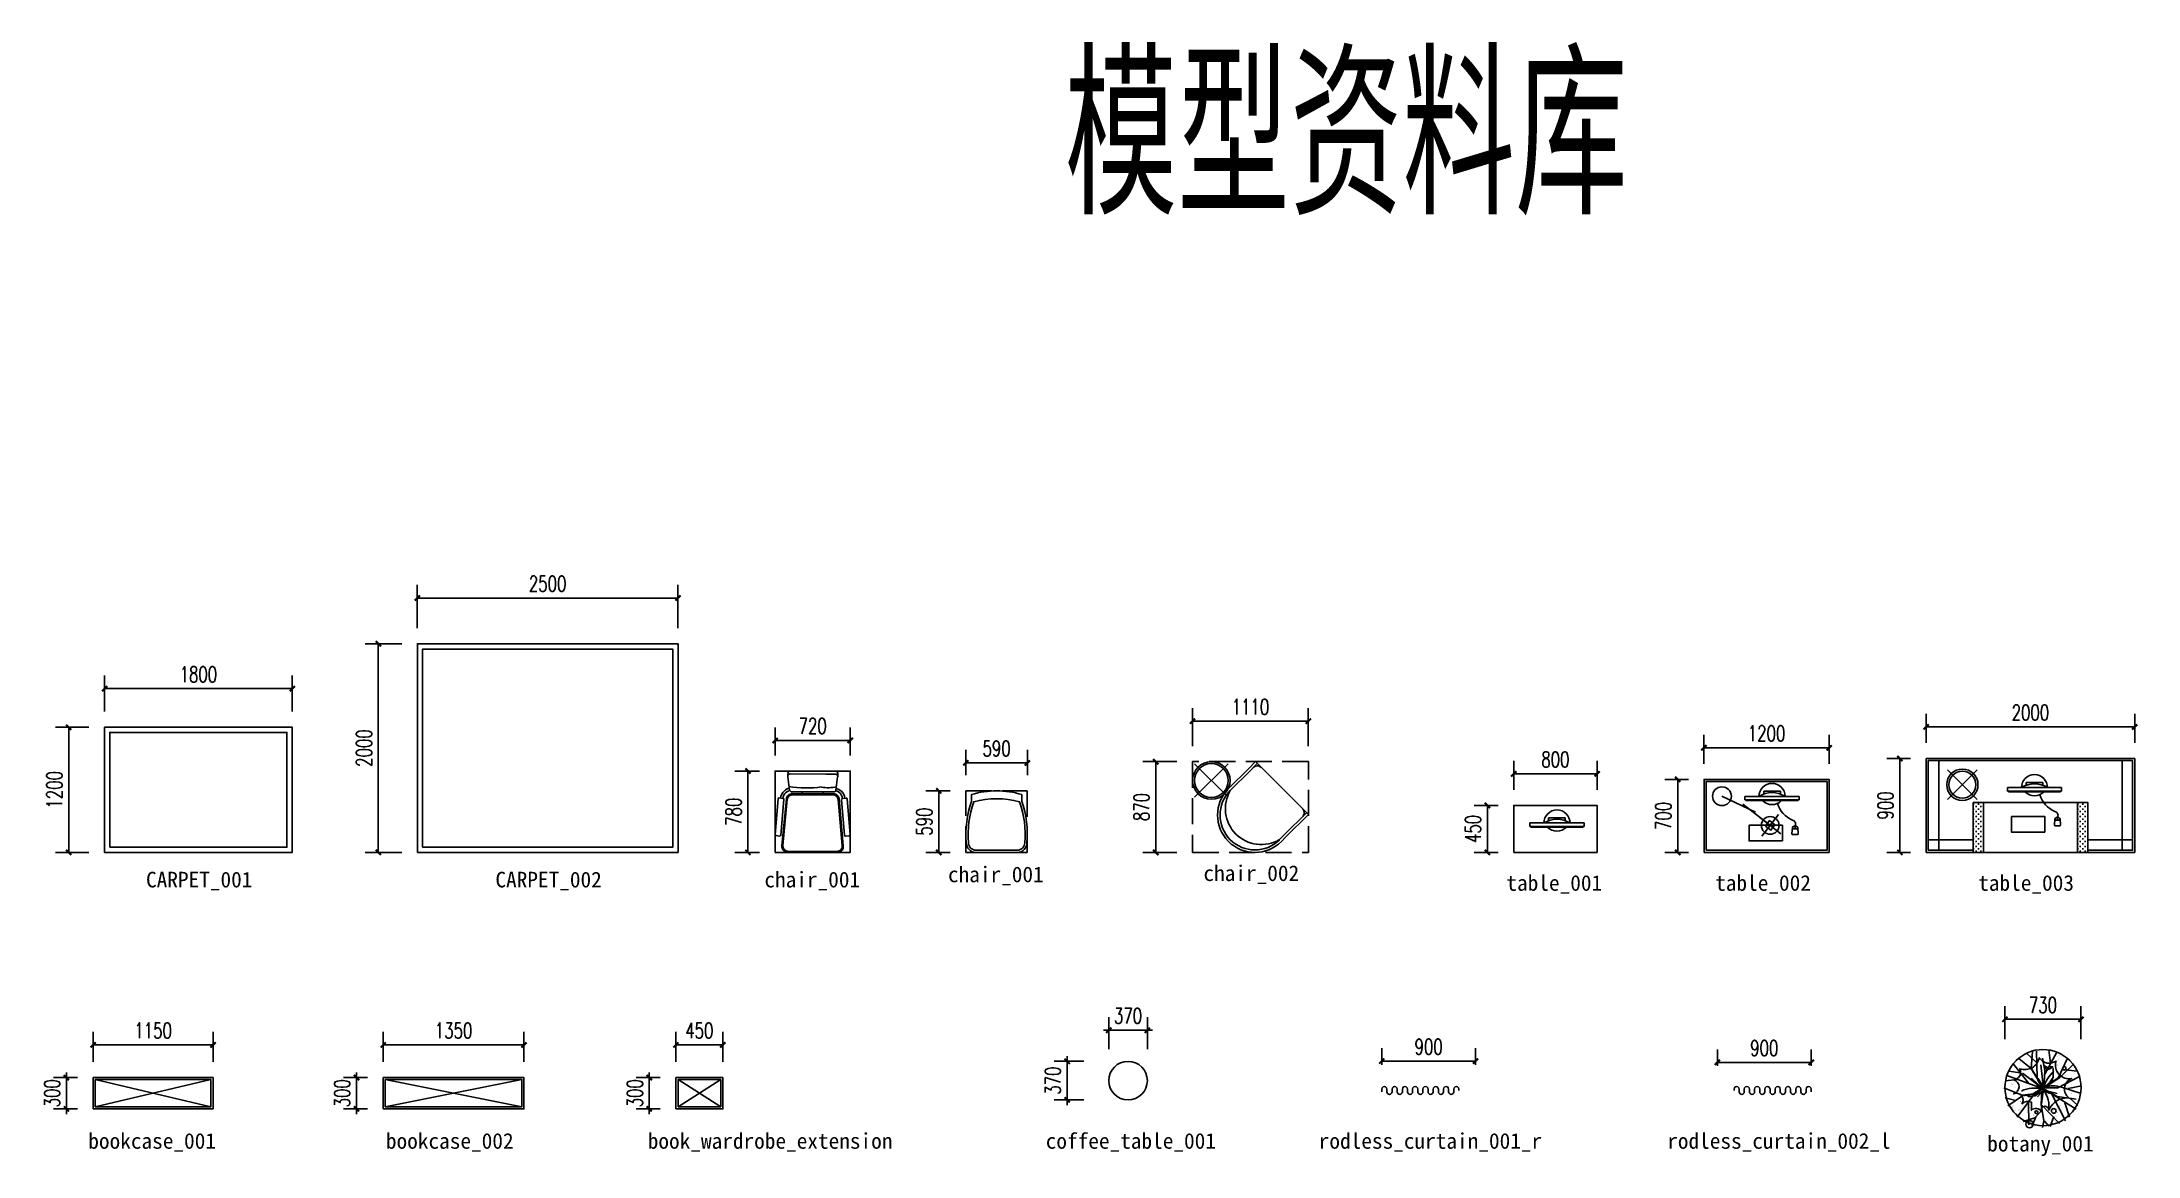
# Model space of a CAD drawing. Extents: x 23971 to 232415, y -48119 to 67869.
# Drawn here: x 81917 to 102022, y 40663 to 51344 of the extents above; entities that cross this region are included whole.
import ezdxf

# ---------------------------------------------------------------- set-up
doc = ezdxf.new("R2010")
doc.units = 0
doc.header["$LTSCALE"] = 1000
doc.header["$MEASUREMENT"] = 0
doc.linetypes.add('CONTINOUS', pattern=[0])
doc.linetypes.add('DASH', pattern=[0.35, 0.25, -0.1])
for name, color, linetype in [('DS-DRAPERY', 32, 'Continuous'), ('FF-PLANTS', 86, 'Continuous'), ('PM-家具', 146, 'Continuous'), ('PUB_DIM', 3, 'Continuous'), ('WALL', 9, 'Continuous')]:
    doc.layers.add(name, color=color, linetype=linetype)
doc.styles.add('_TCH_DIM_T3', font='SIMPLEX', dxfattribs={"width": 0.705882, "bigfont": 'GBCBIG'})
doc.styles.get("Standard").update_dxf_attribs({"font": 'gbenor.shx', "bigfont": 'gbcbig.shx'})
doc.dimstyles.new('_TCH_ARCH&&50', dxfattribs={"dimtxt": 148.75, "dimasz": 50, "dimexe": 125, "dimexo": 150, "dimgap": 63.125, "dimtad": 1, "dimdec": 0, "dimzin": 0, "dimdsep": 46, "dimtxsty": '_TCH_DIM_T3', "dimblk": 'ARCHTICK', "dimcen": 0.09, "dimclrt": 7, "dimazin": 2, "dimtfac": 1, "dimtdec": 0, "dimtix": 1, "dimtmove": 2, "dimatfit": 3, "dimfxl": 100, "dimtolj": 1, "dimtzin": 0, "dimarcsym": 0})

msp = doc.modelspace()

# ---------------------------------------------------------------- texts
at = {"attachment_point": 1}
for s, width, insert, char_height in [('模型资料库', 37919.75, (91727.2, 51188.1), 1500), ('{\\f@FangSong|b0|i0|c134|p49;chair_001}', 1434.402, (90607.6, 43438.2), 150), ('{\\f@FangSong|b0|i0|c134|p49;chair_002}', 1434.402, (93057.8, 43449.7), 150), ('{\\f@FangSong|b0|i0|c134|p49;CARPET_001}', 1434.402, (82915.9, 43388.4), 150), ('{\\f@FangSong|b0|i0|c134|p49;CARPET_002}', 1434.402, (86266.9, 43388.4), 150), ('{\\f@FangSong|b0|i0|c134|p49;chair_001}', 1434.402, (88846.7, 43388.4), 150), ('{\\f@FangSong|b0|i0|c134|p49;table_001}', 1434.402, (95964, 43356.1), 150), ('{\\f@FangSong|b0|i0|c134|p49;table_002}', 1434.402, (97966.2, 43356.1), 150), ('{\\f@FangSong|b0|i0|c134|p49;table_003}', 1434.402, (100489.3, 43356.1), 150), ('{\\f@FangSong|b0|i0|c134|p49;bookcase_001}', 1434.402, (82362.3, 40882.9), 150), ('{\\f@FangSong|b0|i0|c134|p49;bookcase_002}', 1434.402, (85216.9, 40882.9), 150), ('{\\f@FangSong|b0|i0|c134|p49;book_wardrobe_extension}', 1434.402, (87728.2, 40882.9), 150), ('{\\f@FangSong|b0|i0|c134|p49;coffee_table_001}', 1434.402, (91545.3, 40882.9), 150), ('{\\f@FangSong|b0|i0|c134|p49;rodless_curtain_001_r}', 1434.402, (94164, 40882.9), 150), ('{\\f@FangSong|b0|i0|c134|p49;rodless_curtain_002_l}', 1434.402, (97506.2, 40882.9), 150), ('{\\f@FangSong|b0|i0|c134|p49;botany_001}', 1434.402, (100575.5, 40856.7), 150)]:
    msp.add_mtext_dynamic_manual_height_columns(s, width=width, gutter_width=1750, heights=[0], dxfattribs=dict(at, insert=insert, char_height=char_height))

# ---------------------------------------------------------------- blocks, each defined once
blk = doc.blocks.new('B14-1')
for p, q in [((-933, 124), (-933, 148)), ((-837, 148), (-837, 100)), ((-741, 148), (-741, 100)), ((-645, 148), (-645, 100)), ((-549, 148), (-549, 100)), ((-453, 148), (-453, 100)), ((-357, 148), (-357, 100)), ((-261, 148), (-261, 100)), ((-165, 148), (-165, 100)), ((-69, 148), (-69, 100)), ((27, 148), (27, 100)), ((123, 148), (123, 100)), ((219, 148), (219, 100)), ((315, 148), (315, 100)), ((411, 148), (411, 100)), ((507, 148), (507, 100))]:
    blk.add_line(p, q)
blk.add_lwpolyline([(-933, 124, 0, 0, 0), (-1137, 124, 90, 0, 0), (-1245, 124, 0, 0, 0)], format="xyseb")
for centre, start, end in [((-885, 148), 360, 180.0002), ((-789, 100), 180, 360), ((-693, 148), 360, 180.0002), ((-597, 100), 180, 360), ((-501, 148), 360, 180.0002), ((-405, 100), 180, 360), ((-309, 148), 360, 180.0002), ((-213, 100), 180, 360), ((-117, 148), 360, 180.0002), ((-21, 100), 180, 0), ((75, 148), 0, 180.0002), ((171, 100), 180, 0), ((267, 148), 0, 180.0002), ((363, 100), 180, 0), ((459, 148), 0, 180.0002)]:
    blk.add_arc(centre, 48, start, end)
blk = doc.blocks.new('做成ACAD TuKuai0082')
at = {"color": 251, "linetype": 'Continuous'}
for p, q in [((-247, 87), (-510, 418)), ((-209, 343), (-416, 512)), ((-114, 448), (-284, 602)), ((-275, 382), (-275, 382)), ((-266, 394), (-266, 394)), ((-264, 383), (-264, 383)), ((-260, 396), (-260, 396)), ((-254, 382), (-254, 382)), ((-237, 417), (-237, 417)), ((-204, 348), (-185, 633)), ((-104, 177), (-113, 640)), ((3, 9), (-42, 406)), ((25, 307), (-11, 517)), ((26, 246), (231, 619)), ((126, 436), (93, 662)), ((233, 394), (233, 394)), ((239, 483), (239, 483)), ((242, 405), (242, 405)), ((244, 395), (244, 395)), ((245, 549), (245, 549)), ((247, 407), (247, 407)), ((253, 393), (253, 393)), ((258, 493), (258, 493)), ((259, 562), (259, 562)), ((259, 500), (259, 500)), ((261, 188), (407, 506)), ((270, 428), (270, 428)), ((277, 558), (277, 558)), ((283, 192), (504, 405)), ((316, 550), (316, 550)), ((335, 551), (335, 551)), ((338, 555), (338, 555)), ((-358, -110), (-670, 16)), ((-440, 153), (-652, 131)), ((-32, 7), (-624, 226)), ((-396, 269), (-586, 295)), ((-544, 78), (-544, 78)), ((-535, 89), (-535, 89)), ((-533, 78), (-533, 78)), ((-530, 91), (-530, 91)), ((-523, 77), (-523, 77)), ((-507, 112), (-507, 112)), ((-492, 31), (-492, 31)), ((-479, 19), (-479, 19)), ((6, -9), (-352, 266)), ((-222, 335), (-222, 335)), ((-210, 323), (-210, 323)), ((0, 0), (-209, 343)), ((-94, 159), (-204, 348)), ((-198, 178), (0, -8)), ((-192, 270), (-192, 270)), ((-188, 273), (-188, 273)), ((0, 0), (-143, -96)), ((-142, -79), (-32, 7)), ((-20, 6), (-135, -68)), ((-117, 46), (-20, 18)), ((-8, -4), (-95, 142)), ((2, 17), (-94, 159)), ((-93, 176), (8, 21)), ((-52, 1), (-52, 1)), ((-43, 12), (-43, 12)), ((-41, 1), (-41, 1)), ((-38, 14), (-38, 14)), ((-32, 0), (-32, 0)), ((-15, 35), (-15, 35)), ((-4, 0), (234, -136)), ((0, 0), (283, 192)), ((0, 0), (559, -352)), ((1, -3), (172, 122)), ((7, 4), (25, 307)), ((8, 21), (100, 93)), ((51, 14), (250, 12)), ((100, 93), (166, 187)), ((111, 81), (261, 188)), ((162, 162), (111, 81)), ((166, 187), (171, 352)), ((250, 12), (615, 209)), ((285, 347), (285, 347)), ((295, 31), (648, -81)), ((298, 335), (298, 335)), ((315, 282), (315, 282)), ((319, 284), (319, 284)), ((333, 326), (580, 299)), ((349, 306), (349, 306)), ((354, 279), (354, 279)), ((360, 243), (360, 243)), ((382, 27), (382, 27)), ((386, 269), (386, 269)), ((392, 314), (392, 314)), ((396, 26), (396, 26)), ((397, 327), (397, 327)), ((405, 330), (405, 330)), ((405, 37), (405, 37)), ((407, 327), (407, 327)), ((407, 326), (407, 326)), ((407, 27), (407, 27)), ((410, 39), (410, 39)), ((417, 25), (417, 25)), ((420, 110), (420, 110)), ((425, 1), (650, 49)), ((429, 121), (429, 121)), ((430, 348), (430, 348)), ((432, 110), (432, 110)), ((433, 60), (433, 60)), ((435, 123), (435, 123)), ((441, 109), (441, 109)), ((458, 144), (458, 144)), ((473, 63), (473, 63)), ((485, 51), (485, 51)), ((507, 0), (507, 0)), ((-488, -195), (-647, -154)), ((-352, -122), (-603, -295)), ((-539, -318), (-539, -318)), ((-530, -306), (-530, -306)), ((-527, -317), (-527, -317)), ((-524, -304), (-524, -304)), ((-518, -318), (-518, -318)), ((-501, -283), (-501, -283)), ((-462, -34), (-462, -34)), ((-458, -32), (-458, -32)), ((-135, -68), (-446, -484)), ((-414, -353), (-414, -353)), ((-408, -351), (-408, -351)), ((-405, -224), (-405, -224)), ((-396, -213), (-396, -213)), ((-394, -223), (-394, -223)), ((-391, -211), (-391, -211)), ((-386, -330), (-386, -330)), ((-384, -225), (-384, -225)), ((-368, -190), (-368, -190)), ((-164, -88), (-358, -110)), ((-353, -271), (-353, -271)), ((-143, -96), (-352, -122)), ((-340, -283), (-340, -283)), ((-323, -336), (-323, -336)), ((-319, -334), (-319, -334)), ((-289, -271), (-289, -271)), ((-281, -259), (-281, -259)), ((-278, -270), (-278, -270)), ((-275, -257), (-275, -257)), ((-269, -271), (-269, -271)), ((-252, -227), (-246, -615)), ((-252, -236), (-252, -236)), ((-237, -318), (-237, -318)), ((-225, -330), (-225, -330)), ((-146, -98), (-146, -98)), ((-132, -85), (-132, -85)), ((-119, -97), (-119, -97)), ((-118, -127), (-118, -127)), ((-109, -64), (-109, -64)), ((-100, -97), (-100, -97)), ((6, -25), (-99, -140)), ((-23, -43), (-37, -268)), ((-37, -268), (12, -551)), ((-33, -278), (279, -594)), ((1, -5), (-31, -257)), ((2, -33), (-30, -194)), ((0, -46), (0, -46)), ((9, -28), (239, -84)), ((11, -32), (109, -82)), ((13, -58), (13, -58)), ((30, -111), (30, -111)), ((34, -109), (34, -109)), ((144, -94), (379, -548)), ((197, -356), (197, -356)), ((234, -136), (563, -178)), ((245, -337), (245, -337)), ((260, -353), (260, -353)), ((264, -309), (264, -309)), ((265, -309), (265, -309)), ((275, -310), (275, -310)), ((278, -295), (278, -295)), ((284, -302), (284, -302)), ((298, -289), (298, -289)), ((319, -316), (319, -316)), ((322, -353), (322, -353)), ((366, -242), (446, -488)), ((448, -21), (448, -21)), ((450, -161), (588, -290)), ((461, -33), (461, -33)), ((478, -86), (478, -86)), ((482, -84), (482, -84)), ((503, -2), (503, -2)), ((-486, -365), (-486, -365)), ((-474, -377), (-474, -377)), ((-456, -430), (-456, -430)), ((-452, -427), (-452, -427)), ((-423, -364), (-423, -364)), ((-412, -363), (-412, -363)), ((-402, -365), (-402, -365)), ((-129, -492), (-342, -560)), ((-223, -579), (-223, -579)), ((-215, -568), (-215, -568)), ((-212, -578), (-212, -578)), ((-209, -566), (-209, -566)), ((-207, -383), (-207, -383)), ((-203, -380), (-203, -380)), ((-203, -580), (-203, -580)), ((-128, -482), (-191, -632)), ((-186, -545), (-186, -545)), ((-175, -448), (-175, -448)), ((-171, -626), (-171, -626)), ((-168, -458), (-168, -458)), ((-160, -435), (-160, -435)), ((-159, -459), (-159, -459)), ((-158, -638), (-158, -638)), ((-150, -451), (-150, -451)), ((-141, -691), (-141, -691)), ((-137, -689), (-137, -689)), ((-26, -367), (-128, -482)), ((-114, -465), (-114, -465)), ((12, -551), (-12, -660)), ((23, -557), (94, -639)), ((178, -475), (118, -645)), ((167, -376), (167, -376)), ((179, -411), (179, -411)), ((191, -401), (191, -401)), ((200, -402), (200, -402)), ((208, -372), (208, -372)), ((223, -358), (223, -358)), ((223, -469), (223, -469)), ((240, -414), (240, -414)), ((245, -408), (245, -408)), ((256, -372), (256, -372)), ((275, -372), (275, -372))]:
    blk.add_line(p, q, dxfattribs=at)
at = {"linetype": 'Continuous'}
blk.add_lwpolyline([(-503, 150, 0.528604), (-400, 340, 0.461323), (-69, 526, 0.422537), (218, 469, 0.562131), (485, 172, 0.60877), (442, -160, 0.325172), (96, -361, 1.146579), (-33, -394, 0.504788), (-202, -368, -0.001062), (-203, -228, 0.292797), (-363, -257, 0.752364), (-506, -89, 0.768627), (-503, 150)], format="xyb", dxfattribs=at)
at = {"color": 251, "linetype": 'Continuous'}
for points in [[(137, 349), (67, 323), (29, 366), (32, 383), (50, 374), (86, 354), (95, 372), (109, 374), (158, 372)], [(-216, -134), (-136, -124), (-51, -60), (-123, -53), (-186, -97), (-284, -104), (-253, -134)]]:
    blk.add_lwpolyline(points, close=True, dxfattribs=at)
for points in [[(-373, -43, -0.22602), (-8, -19)], [(6, -9, -0.289646), (268, 29, -0.01639)], [(11, -32, -0.197403), (92, -370, -0.078046)]]:
    blk.add_lwpolyline(points, format="xyb", dxfattribs=at)
at = {"linetype": 'Continuous'}
blk.add_circle((-5, 18), 649, dxfattribs=at)
at = {"color": 251, "linetype": 'Continuous'}
for centre, radius in [((359, 345), 30.4), ((178, -380), 39.7), ((-235, -606), 62.5), ((-117, -402), 25.1)]:
    blk.add_circle(centre, radius, dxfattribs=at)
blk.add_arc((585, -149), 603, 131.9348, 164.758, dxfattribs=at)
blk = doc.blocks.new('电脑组合')
at = {"layer": 'PM-家具', "color": 251}
for p, q in [((-23711, 55095), (-23711, 55129)), ((-23191, 55129), (-23711, 55129)), ((-23191, 55095), (-23711, 55095)), ((-23701, 55088), (-23701, 55095)), ((-23201, 55088), (-23701, 55088)), ((-23371, 55179), (-23531, 55179)), ((-23531, 55179), (-23531, 55151)), ((-23371, 55179), (-23371, 55151)), ((-23201, 55088), (-23201, 55095)), ((-23191, 55095), (-23191, 55129)), ((-23255, 54827), (-23260, 54772)), ((-23255, 54827), (-23260, 54772)), ((-23255, 54817), (-23204, 54817)), ((-23255, 54817), (-23204, 54817)), ((-23250, 54762), (-23210, 54762)), ((-23250, 54762), (-23210, 54762)), ((-23240, 54842), (-23220, 54842)), ((-23240, 54842), (-23220, 54842)), ((-23232, 54842), (-23232, 54847)), ((-23232, 54847), (-23227, 54847)), ((-23232, 54842), (-23232, 54847)), ((-23232, 54847), (-23227, 54847)), ((-23230, 54817), (-23230, 54842)), ((-23230, 54817), (-23230, 54842)), ((-23227, 54842), (-23227, 54847)), ((-23227, 54842), (-23227, 54847)), ((-23205, 54827), (-23200, 54772)), ((-23205, 54827), (-23200, 54772))]:
    blk.add_line(p, q, dxfattribs=at)
blk.add_lwpolyline([(-23351, 54702), (-23671, 54702), (-23671, 54852), (-23351, 54852)], close=True, dxfattribs=at)
for centre, radius, start, end in [((-23451, 55129), 125, 360, 180), ((-23451, 54924), 241, 58.7155, 121.2845), ((-23451, 55175), 125, 224.107, 315.893), ((-23150, 55138), 260, 197.0854, 245.9402), ((-23150, 55138), 260, 197.0854, 245.9402), ((-23262, 54864), 36.8, 331.9847, 80.9006), ((-23262, 54864), 36.8, 331.9847, 80.9006), ((-23250, 54772), 10, 180, 270), ((-23250, 54772), 10, 180, 270), ((-23240, 54827), 15, 90, 180), ((-23240, 54827), 15, 90, 180), ((-23220, 54827), 15, 0, 90), ((-23220, 54827), 15, 0, 90), ((-23210, 54772), 10, 270, 0), ((-23210, 54772), 10, 270, 0)]:
    blk.add_arc(centre, radius, start, end, dxfattribs=at)
blk = doc.blocks.new('电脑')
at = {"color": 251}
for p, q in [((-23442, 56957), (-23442, 56991)), ((-22922, 56991), (-23442, 56991)), ((-22922, 56957), (-23442, 56957)), ((-23432, 56950), (-23432, 56957)), ((-22932, 56950), (-23432, 56950)), ((-23102, 57041), (-23262, 57041)), ((-23262, 57041), (-23262, 57012)), ((-23102, 57041), (-23102, 57012)), ((-22932, 56950), (-22932, 56957)), ((-22922, 56957), (-22922, 56991))]:
    blk.add_line(p, q, dxfattribs=at)
for centre, radius, start, end in [((-23182, 56991), 125, 360, 180), ((-23182, 56785), 241, 58.7155, 121.2845), ((-23182, 57037), 125, 224.107, 315.893)]:
    blk.add_arc(centre, radius, start, end, dxfattribs=at)
blk = doc.blocks.new('desklamp')
at = {"color": 251}
for p, q in [((-1924464, -2101437), (-1924464, -2101793)), ((-1924481, -2101650), (-1924407, -2101998)), ((-1924285, -2101948), (-1924540, -2102002)), ((-1924385, -2102102), (-1924439, -2101848))]:
    blk.add_line(p, q, dxfattribs=at)
blk.add_lwpolyline([(-1924387, -2101937), (-1924451, -2101950), (-1924437, -2102014), (-1924374, -2102000)], close=True, dxfattribs=at)
for centre, radius in [((-1924464, -2101437), 90.3), ((-1924412, -2101975), 84.7)]:
    blk.add_circle(centre, radius, dxfattribs=at)
blk = doc.blocks.new('chair001')
at = {"layer": 'PM-家具', "lineweight": -3, "extrusion": (0, 0, -1)}
for p, q in [((-1663, 2217), (-1230, 2216)), ((-1669, 2034), (-1685, 2161)), ((-1663, 2189), (-1323, 2188)), ((-1647, 2017), (-1324, 2016)), ((-1548, 2017), (-1548, 1999)), ((-1346, 2016), (-1346, 1999)), ((-1324, 2016), (-1247, 2016)), ((-1323, 2188), (-1230, 2188)), ((-1226, 2033), (-1209, 2160)), ((-1779, 1951), (-1808, 1609)), ((-1768, 1960), (-1732, 1955)), ((-1724, 1944), (-1753, 1602)), ((-1700, 1951), (-1743, 1500)), ((-1250, 1999), (-1644, 2000)), ((-1195, 1950), (-1154, 1499)), ((-1171, 1942), (-1144, 1601)), ((-1127, 1958), (-1163, 1954)), ((-1116, 1949), (-1088, 1607)), ((-1800, 1598), (-1764, 1594)), ((-1688, 1437), (-1210, 1436)), ((-1097, 1596), (-1133, 1592))]:
    blk.add_line(p, q, dxfattribs=at)
at = {"layer": 'PM-家具', "color": 250, "lineweight": -3, "extrusion": (0, 0, -1)}
for p, q in [((-1691, 1946), (-1733, 1504)), ((-1254, 1989), (-1641, 1990)), ((-1204, 1945), (-1164, 1502)), ((-1683, 1447), (-1214, 1446))]:
    blk.add_line(p, q, dxfattribs=at)
at = {"layer": 'PM-家具', "lineweight": -3, "extrusion": (0, 0, -1), "flags": 128}
for points in [[(1673, 2052), (1691, 2046), (1707, 2036), (1722, 2024), (1735, 2010), (1745, 1994), (1752, 1977), (1756, 1958)], [(1667, 2030), (1682, 2025), (1695, 2018), (1707, 2008), (1717, 1997), (1725, 1984), (1730, 1970), (1733, 1955)], [(1663, 2189), (1667, 2189), (1671, 2188), (1675, 2186), (1678, 2183), (1681, 2180), (1683, 2177), (1685, 2173), (1686, 2169), (1686, 2165), (1685, 2161)], [(1669, 2034), (1667, 2030), (1665, 2026), (1662, 2023), (1659, 2021), (1655, 2019), (1651, 2017), (1647, 2017)], [(1247, 2016), (1243, 2016), (1239, 2018), (1235, 2020), (1232, 2022), (1229, 2025), (1227, 2029), (1226, 2033)], [(1209, 2160), (1208, 2164), (1208, 2168), (1209, 2172), (1210, 2176), (1213, 2179), (1215, 2182), (1219, 2185), (1222, 2187), (1226, 2188), (1230, 2188)], [(1161, 1954), (1165, 1968), (1170, 1983), (1178, 1996), (1188, 2007), (1200, 2017), (1213, 2024), (1227, 2029)], [(1644, 2000), (1654, 1999), (1664, 1996), (1673, 1992), (1681, 1986), (1688, 1978), (1694, 1970), (1698, 1961), (1700, 1951)], [(1195, 1950), (1197, 1959), (1201, 1969), (1206, 1977), (1213, 1985), (1221, 1991), (1230, 1995), (1240, 1998), (1250, 1999)], [(1743, 1500), (1744, 1490), (1742, 1480), (1738, 1470), (1733, 1461), (1726, 1453), (1718, 1446), (1708, 1441), (1698, 1438), (1688, 1437)], [(1210, 1436), (1199, 1437), (1189, 1440), (1180, 1445), (1171, 1451), (1164, 1459), (1159, 1468), (1155, 1478), (1154, 1488), (1154, 1499)]]:
    blk.add_lwpolyline(points, dxfattribs=at)
at = {"layer": 'PM-家具', "lineweight": -3, "flags": 128}
blk.add_lwpolyline([(-1221, 2051), (-1203, 2044), (-1187, 2035), (-1172, 2023), (-1160, 2009), (-1150, 1993), (-1143, 1975), (-1139, 1956)], dxfattribs=at)
at = {"layer": 'PM-家具', "lineweight": -3}
for centre, radius, start, end in [((-1661, 2192), 25.8, 94.7374, 172.4261), ((-1232, 2191), 25.8, 7.3738, 85.0625), ((-1600, 2182), 87.5, 171.7079, 192.582), ((-1293, 2182), 87.5, 347.2179, 8.092), ((-1769, 1950), 10, 82.6708, 172.6708), ((-1733, 1945), 10, 352.6708, 82.6708), ((-1161, 1944), 10, 96.9209, 186.9209), ((-1126, 1948), 10, 6.9209, 96.9209), ((-1798, 1608), 10, 172.6708, 262.6708), ((-1763, 1604), 10, 262.6708, 352.6708), ((-1134, 1602), 10, 186.9209, 276.9209), ((-1098, 1606), 10, 276.9209, 6.9209)]:
    blk.add_arc(centre, radius, start, end, dxfattribs=at)
at = {"layer": 'PM-家具', "color": 250, "lineweight": -3}
for centre, radius, start, end in [((-1505, 3181), 1126, 261.2383, 277.2357), ((-1298, 2408), 351, 259.1882, 283.2356), ((-1641, 1940), 50, 89.7958, 172.6708), ((-1254, 1939), 50, 6.9209, 89.7958), ((-1683, 1497), 50, 172.6708, 269.7958), ((-1214, 1496), 50, 269.7958, 6.9209)]:
    blk.add_arc(centre, radius, start, end, dxfattribs=at)
blk = doc.blocks.new('单人休闲椅')
for p, q in [((10171, -16155), (10385, -16090)), ((10176, -16174), (10385, -16111)), ((10385, -16090), (10456, -16068)), ((10385, -16111), (10461, -16087)), ((10625, -16627), (10456, -16068)), ((10334, -16694), (10384, -16679)), ((10340, -16713), (10384, -16700)), ((10384, -16679), (10619, -16608)), ((10384, -16700), (10625, -16627))]:
    blk.add_line(p, q)
for centre, radius, start, end in [((10255, -16434), 292, 106.859, 286.859), ((10255, -16434), 272, 106.859, 286.859), ((10323, -16413), 281, 121.5369, 272.1812), ((10431, -16144), 45.3, 18.6994, 109.7482), ((10563, -16578), 45.3, 283.9699, 15.0187)]:
    blk.add_arc(centre, radius, start, end)
blk = doc.blocks.new('书房落地灯')
at = {"ltscale": 96, "extrusion": (7.07107e-17, 7.07107e-17, -1)}
for p, q in [((9719, -16370), (10041, -16049)), ((9719, -16049), (10041, -16370))]:
    blk.add_line(p, q, dxfattribs=at)
at = {"extrusion": (7.07107e-17, 7.07107e-17, -1)}
blk.add_circle((-9880, -16210), 180, dxfattribs=at)
at = {"color": 251, "extrusion": (7.07107e-17, 7.07107e-17, -1)}
blk.add_circle((-9880, -16210), 162, dxfattribs=at)
blk = doc.blocks.new('A$C041558BB')
for points in [[(-166, 493), (167, 493, -0.414214), (243, 417, -0.105927), (202, 84), (202, 30, -0.149889), (-201, 30), (-201, 84, -0.105927), (-243, 417, -0.414214), (-166, 493), (-166, 493)], [(29, 475), (167, 475, -0.417742), (226, 416, -0.107102), (184, 87), (184, 88, -0.138689), (-183, 88), (-183, 87, -0.107102), (-225, 416, -0.417742), (-166, 475)]]:
    blk.add_lwpolyline(points, format="xyb", close=True)
blk = doc.blocks.new('_ArchTick')
at = {"color": 0, "linetype": 'ByBlock', "const_width": 0.4}
blk.add_lwpolyline([(-0.5, -0.5), (0.5, 0.5)], dxfattribs=at)
blk = doc.blocks.new('*D206')
at = {"layer": 'Defpoints', "color": 0, "transparency": 16777216}
for p in [(90519, 44164), (90779, 44164), (90779, 43574)]:
    blk.add_point(p, dxfattribs=at)
at = {"layer": 'PUB_DIM', "color": 0, "lineweight": -2, "transparency": 16777216}
for p, q in [((90629, 44164), (90394, 44164)), ((90519, 43574), (90519, 44164)), ((90629, 43574), (90394, 43574))]:
    blk.add_line(p, q, dxfattribs=at)
at = {"layer": 'PUB_DIM', "color": 0, "lineweight": -2, "transparency": 16777216, "xscale": 50, "yscale": 50, "zscale": 50}
for p, rotation in [((90519, 44164), 90), ((90519, 43574), 270)]:
    blk.add_blockref('_ArchTick', p, dxfattribs=dict(at, rotation=rotation))
at = {"layer": 'PUB_DIM', "color": 7, "transparency": 16777216, "insert": (90381, 43869), "char_height": 148.8, "attachment_point": 5, "rotation": 90, "style": '_TCH_DIM_T3'}
blk.add_mtext('\\A1;590', dxfattribs=at)
blk = doc.blocks.new('*D207')
at = {"layer": 'Defpoints', "color": 0, "transparency": 16777216}
for p in [(91369, 44432), (90779, 44164), (91369, 44164)]:
    blk.add_point(p, dxfattribs=at)
at = {"layer": 'PUB_DIM', "color": 0, "lineweight": -2, "transparency": 16777216}
for p, q in [((90779, 44314), (90779, 44557)), ((90779, 44432), (91369, 44432)), ((91369, 44314), (91369, 44557))]:
    blk.add_line(p, q, dxfattribs=at)
at = {"layer": 'PUB_DIM', "color": 0, "lineweight": -2, "transparency": 16777216, "xscale": 50, "yscale": 50, "zscale": 50, "rotation": 180}
blk.add_blockref('_ArchTick', (90779, 44432), dxfattribs=at)
at = {"layer": 'PUB_DIM', "color": 0, "lineweight": -2, "transparency": 16777216, "xscale": 50, "yscale": 50, "zscale": 50}
blk.add_blockref('_ArchTick', (91369, 44432), dxfattribs=at)
at = {"layer": 'PUB_DIM', "color": 7, "transparency": 16777216, "insert": (91074, 44570), "char_height": 148.8, "attachment_point": 5, "style": '_TCH_DIM_T3'}
blk.add_mtext('\\A1;590', dxfattribs=at)
blk = doc.blocks.new('*D208')
at = {"layer": 'Defpoints', "color": 0, "transparency": 16777216}
for p in [(91751, 41571), (92060, 41571), (92060, 41201)]:
    blk.add_point(p, dxfattribs=at)
at = {"layer": 'PUB_DIM', "color": 0, "lineweight": -2, "transparency": 16777216}
for p, q in [((91751, 41571), (91751, 41621)), ((91910, 41571), (91626, 41571)), ((91751, 41201), (91751, 41571)), ((91910, 41201), (91626, 41201)), ((91751, 41201), (91751, 41151))]:
    blk.add_line(p, q, dxfattribs=at)
at = {"layer": 'PUB_DIM', "color": 0, "lineweight": -2, "transparency": 16777216, "xscale": 50, "yscale": 50, "zscale": 50}
for p, rotation in [((91751, 41571), 270), ((91751, 41201), 90)]:
    blk.add_blockref('_ArchTick', p, dxfattribs=dict(at, rotation=rotation))
at = {"layer": 'PUB_DIM', "color": 7, "transparency": 16777216, "insert": (91614, 41386), "char_height": 148.8, "attachment_point": 5, "rotation": 90, "style": '_TCH_DIM_T3'}
blk.add_mtext('\\A1;370', dxfattribs=at)
blk = doc.blocks.new('*D209')
at = {"layer": 'Defpoints', "color": 0, "transparency": 16777216}
for p in [(92520, 41869), (92150, 41537), (92520, 41537)]:
    blk.add_point(p, dxfattribs=at)
at = {"layer": 'PUB_DIM', "color": 0, "lineweight": -2, "transparency": 16777216}
for p, q in [((92150, 41869), (92100, 41869)), ((92150, 41687), (92150, 41994)), ((92150, 41869), (92520, 41869)), ((92520, 41687), (92520, 41994)), ((92520, 41869), (92570, 41869))]:
    blk.add_line(p, q, dxfattribs=at)
at = {"layer": 'PUB_DIM', "color": 0, "lineweight": -2, "transparency": 16777216, "xscale": 50, "yscale": 50, "zscale": 50}
blk.add_blockref('_ArchTick', (92150, 41869), dxfattribs=at)
at = {"layer": 'PUB_DIM', "color": 0, "lineweight": -2, "transparency": 16777216, "xscale": 50, "yscale": 50, "zscale": 50, "rotation": 180}
blk.add_blockref('_ArchTick', (92520, 41869), dxfattribs=at)
at = {"layer": 'PUB_DIM', "color": 7, "transparency": 16777216, "insert": (92335, 42007), "char_height": 148.8, "attachment_point": 5, "style": '_TCH_DIM_T3'}
blk.add_mtext('\\A1;370', dxfattribs=at)
blk = doc.blocks.new('*D210')
at = {"layer": 'Defpoints', "color": 0, "transparency": 16777216}
for p in [(98887, 41561), (97987, 41377), (98887, 41377)]:
    blk.add_point(p, dxfattribs=at)
at = {"layer": 'PUB_DIM', "color": 0, "lineweight": -2, "transparency": 16777216}
for p, q in [((97987, 41527), (97987, 41686)), ((98887, 41527), (98887, 41686)), ((97987, 41561), (98887, 41561))]:
    blk.add_line(p, q, dxfattribs=at)
at = {"layer": 'PUB_DIM', "color": 0, "lineweight": -2, "transparency": 16777216, "xscale": 50, "yscale": 50, "zscale": 50, "rotation": 180}
blk.add_blockref('_ArchTick', (97987, 41561), dxfattribs=at)
at = {"layer": 'PUB_DIM', "color": 0, "lineweight": -2, "transparency": 16777216, "xscale": 50, "yscale": 50, "zscale": 50}
blk.add_blockref('_ArchTick', (98887, 41561), dxfattribs=at)
at = {"layer": 'PUB_DIM', "color": 7, "transparency": 16777216, "insert": (98437, 41698), "char_height": 148.8, "attachment_point": 5, "style": '_TCH_DIM_T3'}
blk.add_mtext('\\A1;900', dxfattribs=at)
blk = doc.blocks.new('*D211')
at = {"layer": 'Defpoints', "color": 0, "transparency": 16777216}
for p in [(95668, 41573), (94768, 41389), (95668, 41389)]:
    blk.add_point(p, dxfattribs=at)
at = {"layer": 'PUB_DIM', "color": 0, "lineweight": -2, "transparency": 16777216}
for p, q in [((94768, 41539), (94768, 41698)), ((95668, 41539), (95668, 41698)), ((94768, 41573), (95668, 41573))]:
    blk.add_line(p, q, dxfattribs=at)
at = {"layer": 'PUB_DIM', "color": 0, "lineweight": -2, "transparency": 16777216, "xscale": 50, "yscale": 50, "zscale": 50, "rotation": 180}
blk.add_blockref('_ArchTick', (94768, 41573), dxfattribs=at)
at = {"layer": 'PUB_DIM', "color": 0, "lineweight": -2, "transparency": 16777216, "xscale": 50, "yscale": 50, "zscale": 50}
blk.add_blockref('_ArchTick', (95668, 41573), dxfattribs=at)
at = {"layer": 'PUB_DIM', "color": 7, "transparency": 16777216, "insert": (95218, 41711), "char_height": 148.8, "attachment_point": 5, "style": '_TCH_DIM_T3'}
blk.add_mtext('\\A1;900', dxfattribs=at)
blk = doc.blocks.new('*D212')
at = {"layer": 'Defpoints', "color": 0, "transparency": 16777216}
for p in [(101475, 41974), (100745, 41633), (101475, 41633)]:
    blk.add_point(p, dxfattribs=at)
at = {"layer": 'PUB_DIM', "color": 0, "lineweight": -2, "transparency": 16777216}
for p, q in [((100745, 41783), (100745, 42099)), ((101475, 41783), (101475, 42099)), ((100745, 41974), (101475, 41974))]:
    blk.add_line(p, q, dxfattribs=at)
at = {"layer": 'PUB_DIM', "color": 0, "lineweight": -2, "transparency": 16777216, "xscale": 50, "yscale": 50, "zscale": 50, "rotation": 180}
blk.add_blockref('_ArchTick', (100745, 41974), dxfattribs=at)
at = {"layer": 'PUB_DIM', "color": 0, "lineweight": -2, "transparency": 16777216, "xscale": 50, "yscale": 50, "zscale": 50}
blk.add_blockref('_ArchTick', (101475, 41974), dxfattribs=at)
at = {"layer": 'PUB_DIM', "color": 7, "transparency": 16777216, "insert": (101110, 42111), "char_height": 148.8, "attachment_point": 5, "style": '_TCH_DIM_T3'}
blk.add_mtext('\\A1;730', dxfattribs=at)
blk = doc.blocks.new('*D213')
at = {"layer": 'Defpoints', "color": 0, "transparency": 16777216}
for p in [(88448, 41728), (87998, 41415), (88448, 41415)]:
    blk.add_point(p, dxfattribs=at)
at = {"layer": 'PUB_DIM', "color": 0, "lineweight": -2, "transparency": 16777216}
for p, q in [((87998, 41565), (87998, 41853)), ((88448, 41565), (88448, 41853)), ((87998, 41728), (88448, 41728))]:
    blk.add_line(p, q, dxfattribs=at)
at = {"layer": 'PUB_DIM', "color": 0, "lineweight": -2, "transparency": 16777216, "xscale": 50, "yscale": 50, "zscale": 50, "rotation": 180}
blk.add_blockref('_ArchTick', (87998, 41728), dxfattribs=at)
at = {"layer": 'PUB_DIM', "color": 0, "lineweight": -2, "transparency": 16777216, "xscale": 50, "yscale": 50, "zscale": 50}
blk.add_blockref('_ArchTick', (88448, 41728), dxfattribs=at)
at = {"layer": 'PUB_DIM', "color": 7, "transparency": 16777216, "insert": (88223, 41866), "char_height": 148.8, "attachment_point": 5, "style": '_TCH_DIM_T3'}
blk.add_mtext('\\A1;450', dxfattribs=at)
blk = doc.blocks.new('*D214')
at = {"layer": 'Defpoints', "color": 0, "transparency": 16777216}
for p in [(87742, 41415), (87998, 41415), (87998, 41115)]:
    blk.add_point(p, dxfattribs=at)
at = {"layer": 'PUB_DIM', "color": 0, "lineweight": -2, "transparency": 16777216}
for p, q in [((87742, 41415), (87742, 41465)), ((87848, 41415), (87617, 41415)), ((87742, 41115), (87742, 41415)), ((87848, 41115), (87617, 41115)), ((87742, 41115), (87742, 41065))]:
    blk.add_line(p, q, dxfattribs=at)
at = {"layer": 'PUB_DIM', "color": 0, "lineweight": -2, "transparency": 16777216, "xscale": 50, "yscale": 50, "zscale": 50}
for p, rotation in [((87742, 41415), 270), ((87742, 41115), 90)]:
    blk.add_blockref('_ArchTick', p, dxfattribs=dict(at, rotation=rotation))
at = {"layer": 'PUB_DIM', "color": 7, "transparency": 16777216, "insert": (87605, 41265), "char_height": 148.8, "attachment_point": 5, "rotation": 90, "style": '_TCH_DIM_T3'}
blk.add_mtext('\\A1;300', dxfattribs=at)
blk = doc.blocks.new('*D215')
at = {"layer": 'Defpoints', "color": 0, "transparency": 16777216}
for p in [(86541, 41728), (85191, 41415), (86541, 41415)]:
    blk.add_point(p, dxfattribs=at)
at = {"layer": 'PUB_DIM', "color": 0, "lineweight": -2, "transparency": 16777216}
for p, q in [((85191, 41565), (85191, 41853)), ((86541, 41565), (86541, 41853)), ((85191, 41728), (86541, 41728))]:
    blk.add_line(p, q, dxfattribs=at)
at = {"layer": 'PUB_DIM', "color": 0, "lineweight": -2, "transparency": 16777216, "xscale": 50, "yscale": 50, "zscale": 50, "rotation": 180}
blk.add_blockref('_ArchTick', (85191, 41728), dxfattribs=at)
at = {"layer": 'PUB_DIM', "color": 0, "lineweight": -2, "transparency": 16777216, "xscale": 50, "yscale": 50, "zscale": 50}
blk.add_blockref('_ArchTick', (86541, 41728), dxfattribs=at)
at = {"layer": 'PUB_DIM', "color": 7, "transparency": 16777216, "insert": (85866, 41866), "char_height": 148.8, "attachment_point": 5, "style": '_TCH_DIM_T3'}
blk.add_mtext('\\A1;1350', dxfattribs=at)
blk = doc.blocks.new('*D216')
at = {"layer": 'Defpoints', "color": 0, "transparency": 16777216}
for p in [(84935, 41415), (85191, 41415), (85191, 41115)]:
    blk.add_point(p, dxfattribs=at)
at = {"layer": 'PUB_DIM', "color": 0, "lineweight": -2, "transparency": 16777216}
for p, q in [((84935, 41415), (84935, 41465)), ((85041, 41415), (84810, 41415)), ((84935, 41115), (84935, 41415)), ((85041, 41115), (84810, 41115)), ((84935, 41115), (84935, 41065))]:
    blk.add_line(p, q, dxfattribs=at)
at = {"layer": 'PUB_DIM', "color": 0, "lineweight": -2, "transparency": 16777216, "xscale": 50, "yscale": 50, "zscale": 50}
for p, rotation in [((84935, 41415), 270), ((84935, 41115), 90)]:
    blk.add_blockref('_ArchTick', p, dxfattribs=dict(at, rotation=rotation))
at = {"layer": 'PUB_DIM', "color": 7, "transparency": 16777216, "insert": (84797, 41265), "char_height": 148.8, "attachment_point": 5, "rotation": 90, "style": '_TCH_DIM_T3'}
blk.add_mtext('\\A1;300', dxfattribs=at)
blk = doc.blocks.new('*D217')
at = {"layer": 'Defpoints', "color": 0, "transparency": 16777216}
for p in [(83559, 41728), (82409, 41415), (83559, 41415)]:
    blk.add_point(p, dxfattribs=at)
at = {"layer": 'PUB_DIM', "color": 0, "lineweight": -2, "transparency": 16777216}
for p, q in [((82409, 41565), (82409, 41853)), ((83559, 41565), (83559, 41853)), ((82409, 41728), (83559, 41728))]:
    blk.add_line(p, q, dxfattribs=at)
at = {"layer": 'PUB_DIM', "color": 0, "lineweight": -2, "transparency": 16777216, "xscale": 50, "yscale": 50, "zscale": 50, "rotation": 180}
blk.add_blockref('_ArchTick', (82409, 41728), dxfattribs=at)
at = {"layer": 'PUB_DIM', "color": 0, "lineweight": -2, "transparency": 16777216, "xscale": 50, "yscale": 50, "zscale": 50}
blk.add_blockref('_ArchTick', (83559, 41728), dxfattribs=at)
at = {"layer": 'PUB_DIM', "color": 7, "transparency": 16777216, "insert": (82984, 41866), "char_height": 148.8, "attachment_point": 5, "style": '_TCH_DIM_T3'}
blk.add_mtext('\\A1;1150', dxfattribs=at)
blk = doc.blocks.new('*D218')
at = {"layer": 'Defpoints', "color": 0, "transparency": 16777216}
for p in [(82152, 41415), (82409, 41415), (82409, 41115)]:
    blk.add_point(p, dxfattribs=at)
at = {"layer": 'PUB_DIM', "color": 0, "lineweight": -2, "transparency": 16777216}
for p, q in [((82152, 41415), (82152, 41465)), ((82259, 41415), (82027, 41415)), ((82152, 41115), (82152, 41415)), ((82259, 41115), (82027, 41115)), ((82152, 41115), (82152, 41065))]:
    blk.add_line(p, q, dxfattribs=at)
at = {"layer": 'PUB_DIM', "color": 0, "lineweight": -2, "transparency": 16777216, "xscale": 50, "yscale": 50, "zscale": 50}
for p, rotation in [((82152, 41415), 270), ((82152, 41115), 90)]:
    blk.add_blockref('_ArchTick', p, dxfattribs=dict(at, rotation=rotation))
at = {"layer": 'PUB_DIM', "color": 7, "transparency": 16777216, "insert": (82015, 41265), "char_height": 148.8, "attachment_point": 5, "rotation": 90, "style": '_TCH_DIM_T3'}
blk.add_mtext('\\A1;300', dxfattribs=at)
blk = doc.blocks.new('*D219')
at = {"layer": 'Defpoints', "color": 0, "transparency": 16777216}
for p in [(101990, 44777), (99990, 44474), (101990, 44474)]:
    blk.add_point(p, dxfattribs=at)
at = {"layer": 'PUB_DIM', "color": 0, "lineweight": -2, "transparency": 16777216}
for p, q in [((99990, 44624), (99990, 44902)), ((101990, 44624), (101990, 44902)), ((99990, 44777), (101990, 44777))]:
    blk.add_line(p, q, dxfattribs=at)
at = {"layer": 'PUB_DIM', "color": 0, "lineweight": -2, "transparency": 16777216, "xscale": 50, "yscale": 50, "zscale": 50, "rotation": 180}
blk.add_blockref('_ArchTick', (99990, 44777), dxfattribs=at)
at = {"layer": 'PUB_DIM', "color": 0, "lineweight": -2, "transparency": 16777216, "xscale": 50, "yscale": 50, "zscale": 50}
blk.add_blockref('_ArchTick', (101990, 44777), dxfattribs=at)
at = {"layer": 'PUB_DIM', "color": 7, "transparency": 16777216, "insert": (100990, 44915), "char_height": 148.8, "attachment_point": 5, "style": '_TCH_DIM_T3'}
blk.add_mtext('\\A1;2000', dxfattribs=at)
blk = doc.blocks.new('*D220')
at = {"layer": 'Defpoints', "color": 0, "transparency": 16777216}
for p in [(99738, 44474), (99990, 44474), (99990, 43574)]:
    blk.add_point(p, dxfattribs=at)
at = {"layer": 'PUB_DIM', "color": 0, "lineweight": -2, "transparency": 16777216}
for p, q in [((99840, 44474), (99613, 44474)), ((99738, 43574), (99738, 44474)), ((99840, 43574), (99613, 43574))]:
    blk.add_line(p, q, dxfattribs=at)
at = {"layer": 'PUB_DIM', "color": 0, "lineweight": -2, "transparency": 16777216, "xscale": 50, "yscale": 50, "zscale": 50}
for p, rotation in [((99738, 44474), 90), ((99738, 43574), 270)]:
    blk.add_blockref('_ArchTick', p, dxfattribs=dict(at, rotation=rotation))
at = {"layer": 'PUB_DIM', "color": 7, "transparency": 16777216, "insert": (99600, 44024), "char_height": 148.8, "attachment_point": 5, "rotation": 90, "style": '_TCH_DIM_T3'}
blk.add_mtext('\\A1;900', dxfattribs=at)
blk = doc.blocks.new('*D221')
at = {"layer": 'Defpoints', "color": 0, "transparency": 16777216}
for p in [(99059, 44577), (97859, 44274), (99059, 44274)]:
    blk.add_point(p, dxfattribs=at)
at = {"layer": 'PUB_DIM', "color": 0, "lineweight": -2, "transparency": 16777216}
for p, q in [((97859, 44424), (97859, 44702)), ((99059, 44424), (99059, 44702)), ((97859, 44577), (99059, 44577))]:
    blk.add_line(p, q, dxfattribs=at)
at = {"layer": 'PUB_DIM', "color": 0, "lineweight": -2, "transparency": 16777216, "xscale": 50, "yscale": 50, "zscale": 50, "rotation": 180}
blk.add_blockref('_ArchTick', (97859, 44577), dxfattribs=at)
at = {"layer": 'PUB_DIM', "color": 0, "lineweight": -2, "transparency": 16777216, "xscale": 50, "yscale": 50, "zscale": 50}
blk.add_blockref('_ArchTick', (99059, 44577), dxfattribs=at)
at = {"layer": 'PUB_DIM', "color": 7, "transparency": 16777216, "insert": (98459, 44715), "char_height": 148.8, "attachment_point": 5, "style": '_TCH_DIM_T3'}
blk.add_mtext('\\A1;1200', dxfattribs=at)
blk = doc.blocks.new('*D222')
at = {"layer": 'Defpoints', "color": 0, "transparency": 16777216}
for p in [(97607, 44274), (97859, 44274), (97859, 43574)]:
    blk.add_point(p, dxfattribs=at)
at = {"layer": 'PUB_DIM', "color": 0, "lineweight": -2, "transparency": 16777216}
for p, q in [((97709, 44274), (97482, 44274)), ((97607, 43574), (97607, 44274)), ((97709, 43574), (97482, 43574))]:
    blk.add_line(p, q, dxfattribs=at)
at = {"layer": 'PUB_DIM', "color": 0, "lineweight": -2, "transparency": 16777216, "xscale": 50, "yscale": 50, "zscale": 50}
for p, rotation in [((97607, 44274), 90), ((97607, 43574), 270)]:
    blk.add_blockref('_ArchTick', p, dxfattribs=dict(at, rotation=rotation))
at = {"layer": 'PUB_DIM', "color": 7, "transparency": 16777216, "insert": (97469, 43924), "char_height": 148.8, "attachment_point": 5, "rotation": 90, "style": '_TCH_DIM_T3'}
blk.add_mtext('\\A1;700', dxfattribs=at)
blk = doc.blocks.new('*D223')
at = {"layer": 'Defpoints', "color": 0, "transparency": 16777216}
for p in [(96834, 44327), (96034, 44024), (96834, 44024)]:
    blk.add_point(p, dxfattribs=at)
at = {"layer": 'PUB_DIM', "color": 0, "lineweight": -2, "transparency": 16777216}
for p, q in [((96034, 44174), (96034, 44452)), ((96834, 44174), (96834, 44452)), ((96034, 44327), (96834, 44327))]:
    blk.add_line(p, q, dxfattribs=at)
at = {"layer": 'PUB_DIM', "color": 0, "lineweight": -2, "transparency": 16777216, "xscale": 50, "yscale": 50, "zscale": 50, "rotation": 180}
blk.add_blockref('_ArchTick', (96034, 44327), dxfattribs=at)
at = {"layer": 'PUB_DIM', "color": 0, "lineweight": -2, "transparency": 16777216, "xscale": 50, "yscale": 50, "zscale": 50}
blk.add_blockref('_ArchTick', (96834, 44327), dxfattribs=at)
at = {"layer": 'PUB_DIM', "color": 7, "transparency": 16777216, "insert": (96434, 44465), "char_height": 148.8, "attachment_point": 5, "style": '_TCH_DIM_T3'}
blk.add_mtext('\\A1;800', dxfattribs=at)
blk = doc.blocks.new('*D224')
at = {"layer": 'Defpoints', "color": 0, "transparency": 16777216}
for p in [(95781, 44024), (96034, 44024), (96034, 43574)]:
    blk.add_point(p, dxfattribs=at)
at = {"layer": 'PUB_DIM', "color": 0, "lineweight": -2, "transparency": 16777216}
for p, q in [((95884, 44024), (95656, 44024)), ((95781, 43574), (95781, 44024)), ((95884, 43574), (95656, 43574))]:
    blk.add_line(p, q, dxfattribs=at)
at = {"layer": 'PUB_DIM', "color": 0, "lineweight": -2, "transparency": 16777216, "xscale": 50, "yscale": 50, "zscale": 50}
for p, rotation in [((95781, 44024), 90), ((95781, 43574), 270)]:
    blk.add_blockref('_ArchTick', p, dxfattribs=dict(at, rotation=rotation))
at = {"layer": 'PUB_DIM', "color": 7, "transparency": 16777216, "insert": (95644, 43799), "char_height": 148.8, "attachment_point": 5, "rotation": 90, "style": '_TCH_DIM_T3'}
blk.add_mtext('\\A1;450', dxfattribs=at)
blk = doc.blocks.new('*D225')
at = {"layer": 'Defpoints', "color": 0, "transparency": 16777216}
for p in [(94064, 44832), (92954, 44444), (94064, 44444)]:
    blk.add_point(p, dxfattribs=at)
at = {"layer": 'PUB_DIM', "color": 0, "lineweight": -2, "transparency": 16777216}
for p, q in [((92954, 44594), (92954, 44957)), ((94064, 44594), (94064, 44957)), ((92954, 44832), (94064, 44832))]:
    blk.add_line(p, q, dxfattribs=at)
at = {"layer": 'PUB_DIM', "color": 0, "lineweight": -2, "transparency": 16777216, "xscale": 50, "yscale": 50, "zscale": 50, "rotation": 180}
blk.add_blockref('_ArchTick', (92954, 44832), dxfattribs=at)
at = {"layer": 'PUB_DIM', "color": 0, "lineweight": -2, "transparency": 16777216, "xscale": 50, "yscale": 50, "zscale": 50}
blk.add_blockref('_ArchTick', (94064, 44832), dxfattribs=at)
at = {"layer": 'PUB_DIM', "color": 7, "transparency": 16777216, "insert": (93509, 44969), "char_height": 148.8, "attachment_point": 5, "style": '_TCH_DIM_T3'}
blk.add_mtext('\\A1;1110', dxfattribs=at)
blk = doc.blocks.new('*D226')
at = {"layer": 'Defpoints', "color": 0, "transparency": 16777216}
for p in [(92601, 44444), (92954, 44444), (92954, 43574)]:
    blk.add_point(p, dxfattribs=at)
at = {"layer": 'PUB_DIM', "color": 0, "lineweight": -2, "transparency": 16777216}
for p, q in [((92804, 44444), (92476, 44444)), ((92601, 43574), (92601, 44444)), ((92804, 43574), (92476, 43574))]:
    blk.add_line(p, q, dxfattribs=at)
at = {"layer": 'PUB_DIM', "color": 0, "lineweight": -2, "transparency": 16777216, "xscale": 50, "yscale": 50, "zscale": 50}
for p, rotation in [((92601, 44444), 90), ((92601, 43574), 270)]:
    blk.add_blockref('_ArchTick', p, dxfattribs=dict(at, rotation=rotation))
at = {"layer": 'PUB_DIM', "color": 7, "transparency": 16777216, "insert": (92464, 44009), "char_height": 148.8, "attachment_point": 5, "rotation": 90, "style": '_TCH_DIM_T3'}
blk.add_mtext('\\A1;870', dxfattribs=at)
blk = doc.blocks.new('*D227')
at = {"layer": 'Defpoints', "color": 0, "transparency": 16777216}
for p in [(89670, 44648), (88950, 44354), (89670, 44354)]:
    blk.add_point(p, dxfattribs=at)
at = {"layer": 'PUB_DIM', "color": 0, "lineweight": -2, "transparency": 16777216}
for p, q in [((88950, 44504), (88950, 44773)), ((88950, 44648), (89670, 44648)), ((89670, 44504), (89670, 44773))]:
    blk.add_line(p, q, dxfattribs=at)
at = {"layer": 'PUB_DIM', "color": 0, "lineweight": -2, "transparency": 16777216, "xscale": 50, "yscale": 50, "zscale": 50, "rotation": 180}
blk.add_blockref('_ArchTick', (88950, 44648), dxfattribs=at)
at = {"layer": 'PUB_DIM', "color": 0, "lineweight": -2, "transparency": 16777216, "xscale": 50, "yscale": 50, "zscale": 50}
blk.add_blockref('_ArchTick', (89670, 44648), dxfattribs=at)
at = {"layer": 'PUB_DIM', "color": 7, "transparency": 16777216, "insert": (89310, 44786), "char_height": 148.8, "attachment_point": 5, "style": '_TCH_DIM_T3'}
blk.add_mtext('\\A1;720', dxfattribs=at)
blk = doc.blocks.new('*D228')
at = {"layer": 'Defpoints', "color": 0, "transparency": 16777216}
for p in [(88689, 44354), (88950, 44354), (88950, 43574)]:
    blk.add_point(p, dxfattribs=at)
at = {"layer": 'PUB_DIM', "color": 0, "lineweight": -2, "transparency": 16777216}
for p, q in [((88800, 44354), (88564, 44354)), ((88689, 43574), (88689, 44354)), ((88800, 43574), (88564, 43574))]:
    blk.add_line(p, q, dxfattribs=at)
at = {"layer": 'PUB_DIM', "color": 0, "lineweight": -2, "transparency": 16777216, "xscale": 50, "yscale": 50, "zscale": 50}
for p, rotation in [((88689, 44354), 90), ((88689, 43574), 270)]:
    blk.add_blockref('_ArchTick', p, dxfattribs=dict(at, rotation=rotation))
at = {"layer": 'PUB_DIM', "color": 7, "transparency": 16777216, "insert": (88552, 43964), "char_height": 148.8, "attachment_point": 5, "rotation": 90, "style": '_TCH_DIM_T3'}
blk.add_mtext('\\A1;780', dxfattribs=at)
blk = doc.blocks.new('*D229')
at = {"layer": 'Defpoints', "color": 0, "transparency": 16777216}
for p in [(88018, 46013), (85518, 45574), (88018, 45574)]:
    blk.add_point(p, dxfattribs=at)
at = {"layer": 'PUB_DIM', "color": 0, "lineweight": -2, "transparency": 16777216}
for p, q in [((85518, 45724), (85518, 46138)), ((88018, 45724), (88018, 46138)), ((85518, 46013), (88018, 46013))]:
    blk.add_line(p, q, dxfattribs=at)
at = {"layer": 'PUB_DIM', "color": 0, "lineweight": -2, "transparency": 16777216, "xscale": 50, "yscale": 50, "zscale": 50, "rotation": 180}
blk.add_blockref('_ArchTick', (85518, 46013), dxfattribs=at)
at = {"layer": 'PUB_DIM', "color": 0, "lineweight": -2, "transparency": 16777216, "xscale": 50, "yscale": 50, "zscale": 50}
blk.add_blockref('_ArchTick', (88018, 46013), dxfattribs=at)
at = {"layer": 'PUB_DIM', "color": 7, "transparency": 16777216, "insert": (86768, 46150), "char_height": 148.8, "attachment_point": 5, "style": '_TCH_DIM_T3'}
blk.add_mtext('\\A1;2500', dxfattribs=at)
blk = doc.blocks.new('*D230')
at = {"layer": 'Defpoints', "color": 0, "transparency": 16777216}
for p in [(85144, 45574), (85518, 45574), (85518, 43574)]:
    blk.add_point(p, dxfattribs=at)
at = {"layer": 'PUB_DIM', "color": 0, "lineweight": -2, "transparency": 16777216}
for p, q in [((85368, 45574), (85019, 45574)), ((85144, 43574), (85144, 45574)), ((85368, 43574), (85019, 43574))]:
    blk.add_line(p, q, dxfattribs=at)
at = {"layer": 'PUB_DIM', "color": 0, "lineweight": -2, "transparency": 16777216, "xscale": 50, "yscale": 50, "zscale": 50}
for p, rotation in [((85144, 45574), 90), ((85144, 43574), 270)]:
    blk.add_blockref('_ArchTick', p, dxfattribs=dict(at, rotation=rotation))
at = {"layer": 'PUB_DIM', "color": 7, "transparency": 16777216, "insert": (85007, 44574), "char_height": 148.8, "attachment_point": 5, "rotation": 90, "style": '_TCH_DIM_T3'}
blk.add_mtext('\\A1;2000', dxfattribs=at)
blk = doc.blocks.new('*D231')
at = {"layer": 'Defpoints', "color": 0, "transparency": 16777216}
for p in [(84318, 45144), (82518, 44774), (84318, 44774)]:
    blk.add_point(p, dxfattribs=at)
at = {"layer": 'PUB_DIM', "color": 0, "lineweight": -2, "transparency": 16777216}
for p, q in [((82518, 44924), (82518, 45269)), ((84318, 44924), (84318, 45269)), ((82518, 45144), (84318, 45144))]:
    blk.add_line(p, q, dxfattribs=at)
at = {"layer": 'PUB_DIM', "color": 0, "lineweight": -2, "transparency": 16777216, "xscale": 50, "yscale": 50, "zscale": 50, "rotation": 180}
blk.add_blockref('_ArchTick', (82518, 45144), dxfattribs=at)
at = {"layer": 'PUB_DIM', "color": 0, "lineweight": -2, "transparency": 16777216, "xscale": 50, "yscale": 50, "zscale": 50}
blk.add_blockref('_ArchTick', (84318, 45144), dxfattribs=at)
at = {"layer": 'PUB_DIM', "color": 7, "transparency": 16777216, "insert": (83418, 45281), "char_height": 148.8, "attachment_point": 5, "style": '_TCH_DIM_T3'}
blk.add_mtext('\\A1;1800', dxfattribs=at)
blk = doc.blocks.new('*D232')
at = {"layer": 'Defpoints', "color": 0, "transparency": 16777216}
for p in [(82174, 44774), (82518, 44774), (82518, 43574)]:
    blk.add_point(p, dxfattribs=at)
at = {"layer": 'PUB_DIM', "color": 0, "lineweight": -2, "transparency": 16777216}
for p, q in [((82368, 44774), (82049, 44774)), ((82174, 43574), (82174, 44774)), ((82368, 43574), (82049, 43574))]:
    blk.add_line(p, q, dxfattribs=at)
at = {"layer": 'PUB_DIM', "color": 0, "lineweight": -2, "transparency": 16777216, "xscale": 50, "yscale": 50, "zscale": 50}
for p, rotation in [((82174, 44774), 90), ((82174, 43574), 270)]:
    blk.add_blockref('_ArchTick', p, dxfattribs=dict(at, rotation=rotation))
at = {"layer": 'PUB_DIM', "color": 7, "transparency": 16777216, "insert": (82037, 44174), "char_height": 148.8, "attachment_point": 5, "rotation": 90, "style": '_TCH_DIM_T3'}
blk.add_mtext('\\A1;1200', dxfattribs=at)

# ---------------------------------------------------------------- dimensions: what is measured, and where the dimension line sits
at = {"layer": 'PUB_DIM'}
for p1, p2, distance, picture, middle in [((85518.4, 45574), (88018.4, 45574), 438.9, '*D229', (86768.4, 46150.4)), ((85518.4, 43574), (85518.4, 45574), 374.1, '*D230', (85006.8, 44574)), ((82517.7, 44774), (84317.7, 44774), 369.9, '*D231', (83417.7, 45281.4)), ((92954.1, 44444), (94064.1, 44444), 387.7, '*D225', (93509.1, 44969.2)), ((88949.6, 44354), (89669.6, 44354), 294.2, '*D227', (89309.6, 44785.7)), ((99990.4, 44474), (101990.4, 44474), 303.3, '*D219', (100990.4, 44914.8)), ((82517.7, 43574), (82517.7, 44774), 343.3, '*D232', (82036.9, 44174)), ((90778.8, 44164), (91368.8, 44164), 268.4, '*D207', (91073.8, 44570)), ((97859.2, 44274), (99059.2, 44274), 303.3, '*D221', (98459.2, 44714.8)), ((92954.1, 43574), (92954.1, 44444), 352.6, '*D226', (92464, 44009)), ((96033.8, 44024), (96833.8, 44024), 303.3, '*D223', (96433.8, 44464.8)), ((99990.4, 43574), (99990.4, 44474), 252.6, '*D220', (99600.4, 44024)), ((88949.6, 43574), (88949.6, 44354), 260.3, '*D228', (88551.8, 43964)), ((97859.2, 43574), (97859.2, 44274), 252.6, '*D222', (97469.1, 43924)), ((90778.8, 43574), (90778.8, 44164), 260.3, '*D206', (90381, 43869)), ((96033.8, 43574), (96033.8, 44024), 252.6, '*D224', (95643.7, 43799)), ((92150.1, 41536.8), (92520.1, 41536.8), 332.4, '*D209', (92335.1, 42006.7)), ((100745.5, 41633.4), (101475.5, 41633.4), 340.6, '*D212', (101110.5, 42111.5)), ((82408.5, 41415.5), (83558.5, 41415.5), 312.6, '*D217', (82983.5, 41865.6)), ((85190.6, 41415.5), (86540.6, 41415.5), 312.6, '*D215', (85865.6, 41865.6)), ((87998.4, 41415.5), (88448.4, 41415.5), 312.6, '*D213', (88223.4, 41865.6)), ((92059.7, 41200.7), (92059.7, 41570.7), 308.5, '*D208', (91613.7, 41385.7)), ((94768.5, 41389.4), (95668.5, 41389.4), 183.7, '*D211', (95218.5, 41710.6)), ((97986.7, 41377.1), (98886.7, 41377.1), 183.7, '*D210', (98436.7, 41698.3)), ((82408.5, 41115.5), (82408.5, 41415.5), 256, '*D218', (82015, 41265.5)), ((85190.6, 41115.5), (85190.6, 41415.5), 256, '*D216', (84797.1, 41265.5)), ((87998.4, 41115.5), (87998.4, 41415.5), 256, '*D214', (87604.8, 41265.5))]:
    dim = msp.add_aligned_dim(p1=p1, p2=p2, distance=distance, dimstyle='_TCH_ARCH&&50', dxfattribs=at)
    dim.commit()
    dim.dimension.update_dxf_attribs({"geometry": picture, "text_midpoint": middle})

# ---------------------------------------------------------------- hatches: boundary and pattern name
at = {"layer": 'PM-家具'}
h = msp.add_hatch(dxfattribs=at)
h.set_pattern_fill('CROSS', color=250, scale=15)
h.set_pattern_definition([(0, (128037.1, -15184.67), (23.8125, 23.8125), [11.90625, -35.71875]), (90, (128043.054, -15190.623), (-23.8125, 23.8125), [11.90625, -35.71875])])
h.paths.add_polyline_path([(100540.4, 44054), (100440.4, 44054), (100440.4, 43574), (100540.4, 43574)])
h.paths.add_polyline_path([(101540.4, 44054), (101440.4, 44054), (101440.4, 43574), (101540.4, 43574)])

# ---------------------------------------------------------------- linework, layer by layer
at = {"layer": 'PM-家具', "color": 251}
for p, q in [((100110.4, 43594), (100110.4, 44454)), ((101870.4, 44454), (101870.4, 43594)), ((100478.5, 44364.4), (100195.7, 44081.5)), ((100195.7, 44364.4), (100478.5, 44081.5)), ((100440.4, 43694), (100010.4, 43694)), ((101970.4, 43694), (101540.4, 43694)), ((82428.5, 41395.5), (83538.5, 41135.5)), ((82428.5, 41135.5), (83538.5, 41395.5)), ((85210.6, 41135.5), (86520.6, 41395.5)), ((88018.4, 41395.5), (88428.4, 41135.5)), ((88018.4, 41135.5), (88428.4, 41395.5))]:
    msp.add_line(p, q, dxfattribs=at)
at = {"layer": 'PM-家具'}
for points in [[(85518.4, 43574), (88018.4, 43574), (88018.4, 45574), (85518.4, 45574)], [(82517.7, 43574), (84317.7, 43574), (84317.7, 44774), (82517.7, 44774)], [(99990.4, 43574), (101990.4, 43574), (101990.4, 44474), (99990.4, 44474)], [(97859.2, 43574), (99059.2, 43574), (99059.2, 44274), (97859.2, 44274)], [(96033.8, 43574), (96833.8, 43574), (96833.8, 44024), (96033.8, 44024)], [(82408.5, 41115.5), (83558.5, 41115.5), (83558.5, 41415.5), (82408.5, 41415.5)], [(85190.6, 41115.5), (86540.6, 41115.5), (86540.6, 41415.5), (85190.6, 41415.5)], [(87998.4, 41115.5), (88448.4, 41115.5), (88448.4, 41415.5), (87998.4, 41415.5)]]:
    msp.add_lwpolyline(points, close=True, dxfattribs=at)
at = {"layer": 'PM-家具', "color": 251}
for points in [[(85568.4, 43624), (87968.4, 43624), (87968.4, 45524), (85568.4, 45524)], [(82567.7, 43624), (84267.7, 43624), (84267.7, 44724), (82567.7, 44724)], [(97879.2, 43594), (99039.2, 43594), (99039.2, 44254), (97879.2, 44254)], [(100440.4, 44054), (100540.4, 44054), (100540.4, 43574), (100440.4, 43574)], [(100440.4, 44054), (101540.4, 44054), (101540.4, 43574), (100440.4, 43574)], [(101540.4, 44054), (101440.4, 44054), (101440.4, 43574), (101540.4, 43574)], [(82428.5, 41135.5), (83538.5, 41135.5), (83538.5, 41395.5), (82428.5, 41395.5)], [(85210.6, 41135.5), (86520.6, 41135.5), (86520.6, 41395.5), (85210.6, 41395.5)], [(88018.4, 41135.5), (88428.4, 41135.5), (88428.4, 41395.5), (88018.4, 41395.5)]]:
    msp.add_lwpolyline(points, close=True, dxfattribs=at)
at = {"layer": 'PM-家具', "color": 250, "linetype": 'DASH'}
msp.add_lwpolyline([(92954.1, 43574), (94064.1, 43574), (94064.1, 44444), (92954.1, 44444)], close=True, dxfattribs=at)
at = {"layer": 'PM-家具', "color": 251}
msp.add_lwpolyline([(100440.4, 43594), (100010.4, 43594), (100010.4, 44454), (101970.4, 44454), (101970.4, 43594), (101540.4, 43594)], dxfattribs=at)
at = {"layer": 'PM-家具', "lineweight": -3}
msp.add_lwpolyline([(88949.6, 43574), (89669.6, 43574), (89669.6, 44354), (88949.6, 44354)], close=True, dxfattribs=at)
at = {"layer": 'PM-家具', "color": 251, "linetype": 'DASH'}
msp.add_lwpolyline([(90778.8, 44164), (91368.8, 44164), (91368.8, 43574), (90778.8, 43574)], close=True, dxfattribs=at)
at = {"layer": 'PM-家具', "color": 251}
for radius in [150, 130]:
    msp.add_circle((100337.1, 44223), radius, dxfattribs=at)
at = {"layer": 'PM-家具'}
msp.add_circle((92335.1, 41385.7), 185, dxfattribs=at)
at = {"layer": 'WALL'}
msp.add_line((85210.6, 41395.5), (86520.6, 41135.5), dxfattribs=at)

# ---------------------------------------------------------------- block references
at = {"layer": 'DS-DRAPERY', "yscale": 0.5138421538021635, "zscale": 0.5138421538021635}
for p, xscale in [((95028.9, 41227.6), -0.5138421538021635), ((98626.3, 41227.6), 0.5138421538021635)]:
    msp.add_blockref('B14-1', p, dxfattribs=dict(at, xscale=xscale))
at = {"layer": 'FF-PLANTS', "xscale": 0.5625950271105791, "yscale": 0.5625950271105791, "zscale": 0.5625950271105791}
msp.add_blockref('做成ACAD TuKuai0082', (101113.2, 41309.2, 0), dxfattribs=at)
at = {"layer": 'PM-家具'}
for name, p in [('书房落地灯', (83254, 60473.6)), ('电脑组合', (124479.7, -10934.2)), ('电脑', (119630.9, -13134.8))]:
    msp.add_blockref(name, p, dxfattribs=at)
at = {"layer": 'PM-家具', "xscale": 1.227688264389678, "yscale": 1.227688264389678, "zscale": 1.227688264389678, "rotation": 28.14095534204353}
msp.add_blockref('单人休闲椅', (72934.3, 55785), dxfattribs=at)
at = {"layer": 'PM-家具', "color": 251, "xscale": -1, "rotation": 64.36996794135159}
msp.add_blockref('desklamp', (-2629079.6, -782001.4, 0), dxfattribs=at)
at = {"layer": 'PM-家具', "color": 251}
msp.add_blockref('电脑组合', (121962.5, -11017.8), dxfattribs=at)
at = {"layer": 'PM-家具', "linetype": 'CONTINOUS', "ltscale": 10, "xscale": -1.196732430718839, "yscale": 1.196732430544216, "zscale": 1.196732430575554, "rotation": 180}
msp.add_blockref('A$C041558BB', (91073.8, 44164), dxfattribs=at)
at = {"layer": 'WALL'}
msp.add_blockref('chair001', (90757.9, 42137.3), dxfattribs=at)

msp.set_redraw_order([(e.dxf.handle, doc.entitydb.next_handle()) for e in msp.query("TEXT MTEXT ATTDEF DIMENSION ARC_DIMENSION")])  # texts and dimensions are drawn at this point

doc.saveas('drawing.dxf')
